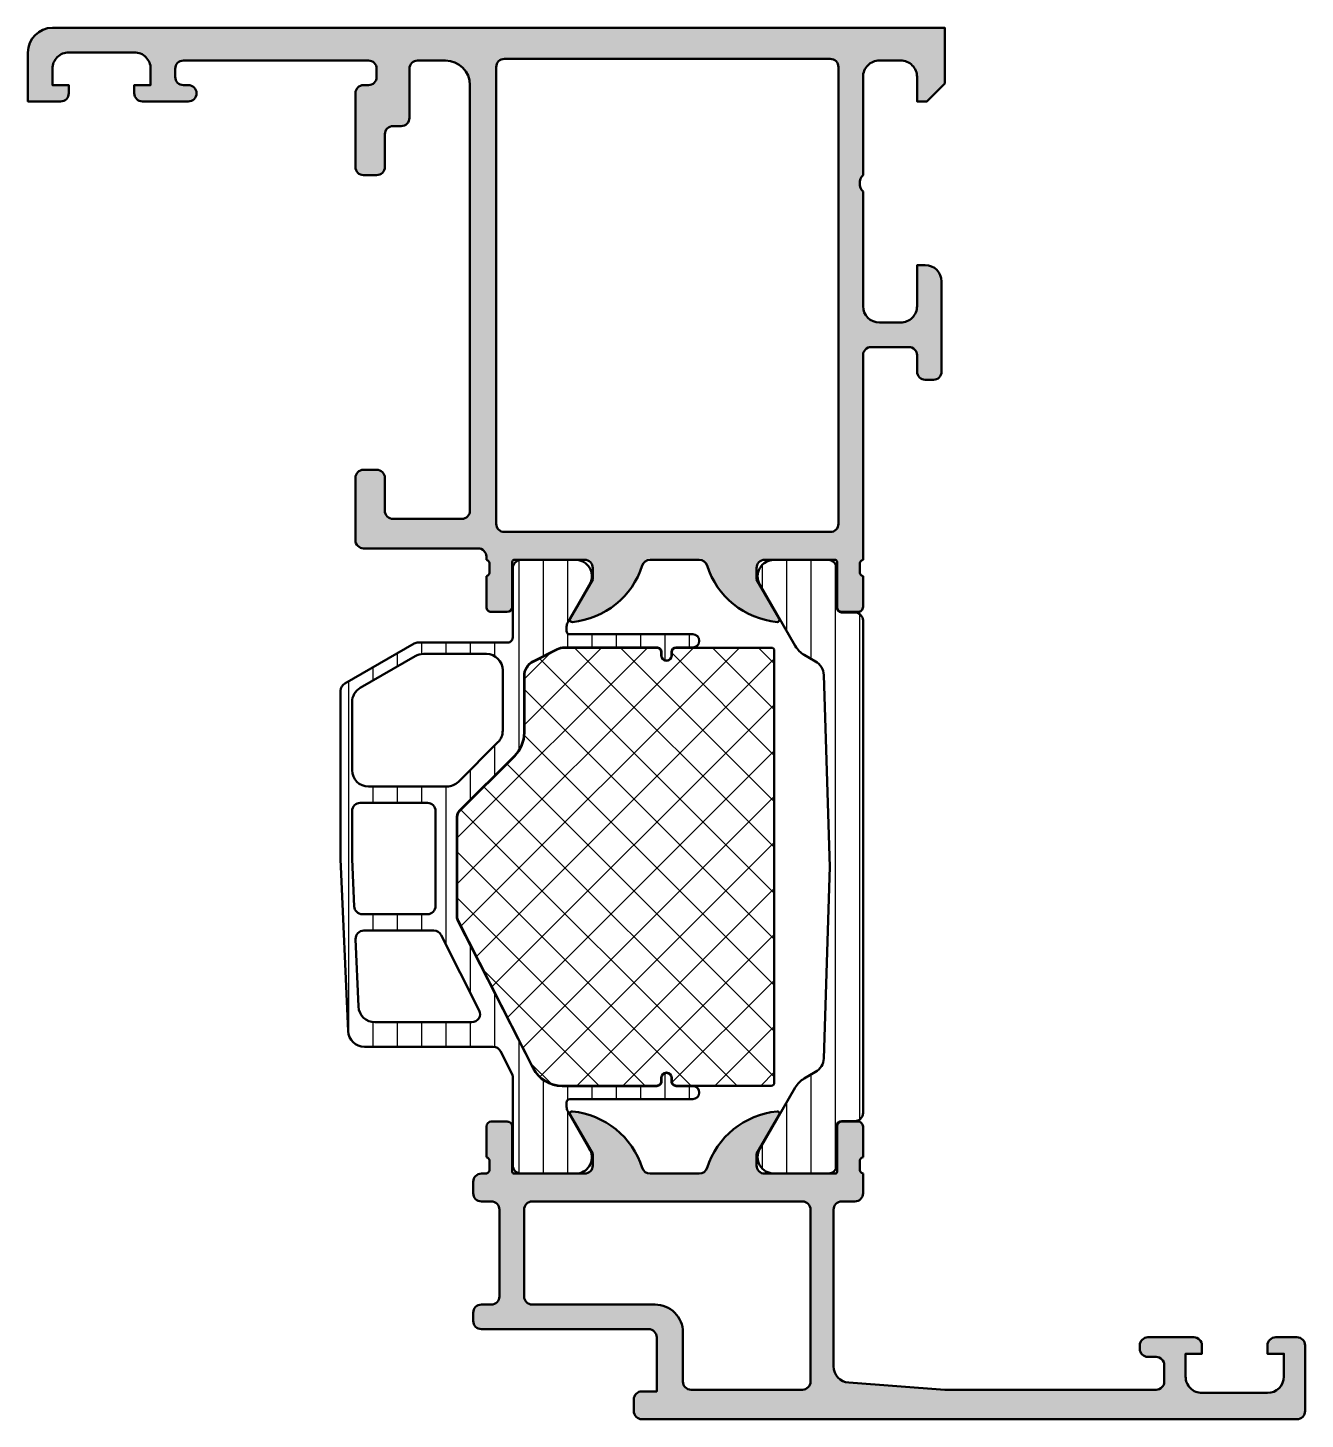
# Model space of a CAD drawing. Extents: x -30 to 48, y 0 to 85.
import ezdxf

# ---------------------------------------------------------------- set-up
doc = ezdxf.new("R2010")
doc.units = 0
for name, color, linetype, lineweight in [('0S-Alu contour', 7, 'Continuous', 50), ('0S-Alu hatch', 252, 'Continuous', 25), ('0S-Plastic contour', 254, 'Continuous', 50), ('0S-Plastic hatch', 253, 'Continuous', 25), ('0S-PT contour', 91, 'Continuous', 50), ('0S-PT hatch', 103, 'Continuous', 25)]:
    doc.layers.add(name, color=color, linetype=linetype, lineweight=lineweight)
pattern_1 = [(90, (0, 0), (-1.4859, 0), [])]

# ---------------------------------------------------------------- blocks, each defined once
blk = doc.blocks.new('347290__FA3F25A3_9487_449F_9C37_33115DC315FF_')
at = {"layer": '0S-Alu hatch'}
h = blk.add_hatch(color=256, dxfattribs=at)
edge = h.paths.add_edge_path()
edge.add_line((26.00010636341088, 81.59992460094053), (26.00010636341088, 84.99992460094052))
edge.add_line((26.00010636341088, 84.99992460094052), (-28.49989363658913, 84.99992460094052))
edge.add_arc((-28.49989363658913, 83.49992460094053), 1.499999999999985, 90, 180)
edge.add_line((-29.99989363658912, 83.49992460094053), (-29.99989363658914, 80.49992460094052))
edge.add_line((-29.99989363658914, 80.49992460094052), (-27.99989363658914, 80.49992460094052))
edge.add_arc((-27.99989363658914, 80.99992460094052), 0.5, 270, 360)
edge.add_line((-27.49989363658914, 80.99992460094052), (-27.49989363658914, 81.49992460094052))
edge.add_line((-27.49989363658914, 81.49992460094052), (-28.49989363658913, 81.49992460094052))
edge.add_line((-28.49989363658913, 81.49992460094052), (-28.49989363658913, 82.49992460094052))
edge.add_ellipse((-27.49989363658914, 82.49992460094052), major_axis=(-1, 0), ratio=1, start_angle=269.9999999999992, end_angle=360, ccw=False)
edge.add_line((-27.49989363658912, 83.49992460094052), (-23.49989363658912, 83.49992460094052))
edge.add_ellipse((-23.49989363658909, 82.49992460094055), major_axis=(-0.9999999999999715, 0), ratio=1, start_angle=180, end_angle=270.0000000000018, ccw=False)
edge.add_line((-22.49989363658912, 82.49992460094055), (-22.49989363658913, 81.49992460094052))
edge.add_line((-22.49989363658913, 81.49992460094052), (-23.49989363658913, 81.49992460094052))
edge.add_line((-23.49989363658913, 81.49992460094052), (-23.49989363658913, 80.99992460094052))
edge.add_arc((-22.99989363658914, 80.99992460094052), 0.5, 180, 270)
edge.add_line((-22.99989363658914, 80.49992460094052), (-20.19989363658915, 80.49992460094052))
edge.add_arc((-20.19989363658914, 80.99992460094052), 0.5, 269.9999999999984, 449.9999999999984)
edge.add_line((-20.19989363658913, 81.49992460094052), (-20.49989363658914, 81.49992460094052))
edge.add_ellipse((-20.49989363658914, 81.99992460094052), major_axis=(-0.5, 0), ratio=1, start_angle=0, end_angle=90.0000000000004, ccw=False)
edge.add_line((-20.99989363658913, 81.99992460094052), (-20.99989363658913, 82.49992460094052))
edge.add_ellipse((-20.49989363658912, 82.49992460094052), major_axis=(-0.5000000000000142, 0), ratio=1, start_angle=269.9999999999984, end_angle=360, ccw=False)
edge.add_line((-20.49989363658911, 82.99992460094053), (-9.199893636589138, 82.99992460094053))
edge.add_ellipse((-9.199893636589131, 82.49992460094055), major_axis=(-0.5, 0), ratio=1, start_angle=180, end_angle=270.0000000000008, ccw=False)
edge.add_line((-8.699893636589138, 82.49992460094055), (-8.699893636589138, 81.99992460094052))
edge.add_ellipse((-9.199893636589135, 81.99992460094052), major_axis=(-0.4999999999999965, 0), ratio=1, start_angle=89.9999999999996, end_angle=180, ccw=False)
edge.add_line((-9.199893636589138, 81.49992460094052), (-9.499893636589121, 81.49992460094052))
edge.add_arc((-9.499893636589121, 80.99992460094052), 0.5, 90, 180)
edge.add_line((-9.999893636589121, 80.99992460094052), (-9.999893636589121, 76.49992460094053))
edge.add_arc((-9.499893636589121, 76.49992460094053), 0.5, 180, 270)
edge.add_line((-9.499893636589121, 75.99992460094053), (-8.699893636589138, 75.99992460094053))
edge.add_arc((-8.699893636589131, 76.49992460094053), 0.5, 269.9999999999992, 360)
edge.add_line((-8.199893636589131, 76.49992460094052), (-8.199893636589138, 78.49992460094052))
edge.add_ellipse((-7.699893636589135, 78.49992460094052), major_axis=(-0.5000000000000027, 0), ratio=1, start_angle=270.00000000000034, end_angle=360, ccw=False)
edge.add_line((-7.699893636589138, 78.99992460094052), (-7.199893636589138, 78.99992460094053))
edge.add_arc((-7.199893636589131, 79.49992460094052), 0.5, 269.9999999999992, 360)
edge.add_line((-6.699893636589131, 79.49992460094052), (-6.699893636589109, 82.49992460094052))
edge.add_ellipse((-6.199893636589107, 82.49992460094052), major_axis=(-0.5000000000000027, 0), ratio=1, start_angle=270.00000000000034, end_angle=360, ccw=False)
edge.add_line((-6.199893636589109, 82.99992460094052), (-4.499893636589135, 82.99992460094053))
edge.add_ellipse((-4.499893636589144, 81.49992460094052), major_axis=(-1.500000000000013, 0), ratio=1, start_angle=180, end_angle=269.99999999999966, ccw=False)
edge.add_line((-2.999893636589135, 81.49992460094052), (-2.999893636589121, 55.49992460094052))
edge.add_ellipse((-3.499893636589115, 55.49992460094051), major_axis=(-0.4999999999999947, 0), ratio=1, start_angle=89.99999999999937, end_angle=180, ccw=False)
edge.add_line((-3.499893636589121, 54.99992460094052), (-7.699893636589138, 54.99992460094052))
edge.add_ellipse((-7.699893636589141, 55.49992460094051), major_axis=(-0.4999999999999929, 0), ratio=1, start_angle=0, end_angle=90.0000000000004, ccw=False)
edge.add_line((-8.199893636589138, 55.49992460094052), (-8.199893636589138, 57.49992460094052))
edge.add_arc((-8.699893636589138, 57.49992460094053), 0.5, 0, 90)
edge.add_line((-8.699893636589138, 57.99992460094053), (-9.49989363658915, 57.99992460094053))
edge.add_arc((-9.49989363658915, 57.49992460094052), 0.5000000000000142, 90, 180)
edge.add_line((-9.999893636589164, 57.49992460094052), (-9.999893636589135, 53.6999246009405))
edge.add_arc((-9.499893636589135, 53.69992460094052), 0.5, 180, 270.0000000000017)
edge.add_line((-9.499893636589121, 53.19992460094052), (-2.499893636589135, 53.19992460094052))
edge.add_ellipse((-2.49989363658913, 52.69992460094052), major_axis=(-0.4999999999999929, 0), ratio=1, start_angle=180, end_angle=270.0000000000005, ccw=False)
edge.add_line((-1.999893636589135, 52.69992460094052), (-1.999893636589135, 52.49962871382439))
edge.add_ellipse((-2.078657906570571, 52.23235304302363), major_axis=(-0.2786397215540155, 0), ratio=1, start_angle=178.8354106259022, end_angle=253.5801235805077, ccw=False)
edge.add_line((-1.80007574205787, 52.22668982458182), (-1.800075742057856, 51.77309582458184))
edge.add_ellipse((-2.078943837701056, 51.76743516510479), major_axis=(-0.2789255417371814, 0), ratio=1, start_angle=106.4245945553564, end_angle=181.162870072885, ccw=False)
edge.add_line((-2.000076742057871, 51.49989182458182), (-2.000076742057871, 49.61988082457335))
edge.add_arc((-1.700076742057845, 49.61988082457335), 0.3000000000000256, 180, 270.0000000000013)
edge.add_line((-1.700076742057838, 49.31988082457332), (-0.7201024230150779, 49.31988082457333))
edge.add_arc((-0.7201024230150779, 49.61988082457333), 0.3000000000000043, 270, 360)
edge.add_line((-0.4201024230150737, 49.61988082457333), (-0.4201024230150808, 52.37987882457333))
edge.add_ellipse((-0.3001024230150835, 52.37987882457332), major_axis=(-0.1199999999999972, 0), ratio=1, start_angle=269.9999999999965, end_angle=360, ccw=False)
edge.add_line((-0.3001024230150762, 52.49987882457332), (3.999923257942135, 52.49987882457332))
edge.add_ellipse((3.999923257942141, 51.99987882457334), major_axis=(-0.4999999999999929, 0), ratio=1, start_angle=180, end_angle=270.0000000000006, ccw=False)
edge.add_line((4.499923257942135, 51.99987882457333), (4.499923257942128, 51.29987882457331))
edge.add_line((4.499923257942128, 51.29987882457331), (3.118427800319764, 48.90705850154578))
edge.add_arc((3.238043042590433, 48.83799860922163), 0.1381197846483035, 150.0000000000017, 275.6225775507981)
edge.add_arc((2.761700016768344, 53.67648768642082), 4.999999999999695, 275.6225775507939, 342.2520008957133)
edge.add_ellipse((7.999935467568805, 51.99991697154572), major_axis=(-0.5000000000002625, 0), ratio=1, start_angle=269.9999999999986, end_angle=342.25200089571257, ccw=False)
edge.add_line((7.999935467568818, 52.49991697154598), (11.00004532825464, 52.49991697154598))
edge.add_ellipse((11.00004532825463, 51.99991697154597), major_axis=(-0.5, 0), ratio=1, start_angle=197.7484163560721, end_angle=269.9999999999986, ccw=False)
edge.add_arc((16.23826856942845, 53.6765258333938), 5.000000000000015, 197.74841635607, 264.3774224492063)
edge.add_arc((15.76192554360634, 48.83803675619428), 0.1381197846483031, 264.3774224492027, 389.9999999999916)
edge.add_line((15.88154078587701, 48.90709664851841), (14.50004532825463, 51.29991697154597))
edge.add_line((14.50004532825463, 51.29991697154597), (14.50004532825463, 51.99991697154599))
edge.add_ellipse((15.00004532825462, 51.999916971546), major_axis=(-0.4999999999999894, 0), ratio=1, start_angle=270.0000000000004, end_angle=360, ccw=False)
edge.add_line((15.00004532825462, 52.49991697154599), (19.30007100921183, 52.49991697154599))
edge.add_ellipse((19.30007100921184, 52.379916971546), major_axis=(-0.1199999999999903, 0), ratio=1, start_angle=180, end_angle=270.0000000000017, ccw=False)
edge.add_line((19.42007100921182, 52.379916971546), (19.42007100921184, 49.61991897154599))
edge.add_arc((19.72007100921185, 49.619918971546), 0.3000000000000114, 180, 270.0000000000013)
edge.add_line((19.72007100921185, 49.31991897154599), (20.70004532825461, 49.31991897154598))
edge.add_arc((20.70004532825461, 49.61991897154599), 0.3000000000000114, 269.9999999999986, 360)
edge.add_line((21.00004532825462, 49.61991897154599), (21.00004532825462, 51.49992997155449))
edge.add_ellipse((21.0789124238978, 51.76747331207742), major_axis=(-0.2789255417371463, 0), ratio=1, start_angle=-1.1628700728879835, end_angle=73.57540544464331, ccw=False)
edge.add_line((20.80004432825464, 51.77313397155449), (20.80004432825463, 52.2267279715545))
edge.add_ellipse((21.07891728678485, 52.23236023897753), major_axis=(-0.2789298288740765, 0), ratio=1, start_angle=-73.58769404636308, end_angle=1.1570189082478919, ccw=False)
edge.add_line((21.00010636341085, 52.49992460094052), (21.00010636341088, 64.9999246009405))
edge.add_ellipse((21.50010636341088, 64.9999246009405), major_axis=(-0.4999999999999965, 0), ratio=1, start_angle=269.9999999999996, end_angle=360, ccw=False)
edge.add_line((21.50010636341088, 65.4999246009405), (23.80010636341086, 65.4999246009405))
edge.add_ellipse((23.80010636341086, 64.9999246009405), major_axis=(-0.5, 0), ratio=1, start_angle=180, end_angle=270.0000000000004, ccw=False)
edge.add_line((24.30010636341086, 64.9999246009405), (24.30010636341086, 63.9999246009405))
edge.add_arc((24.80010636341086, 63.9999246009405), 0.4999999999999929, 180, 270.0000000000008)
edge.add_line((24.80010636341086, 63.49992460094052), (25.30010636341086, 63.49992460094052))
edge.add_arc((25.30010636341086, 63.99992460094051), 0.5, 270, 360)
edge.add_line((25.80010636341086, 63.99992460094051), (25.80010636341086, 69.49992460094052))
edge.add_arc((24.80010636341086, 69.49992460094052), 1, 0, 90)
edge.add_line((24.80010636341086, 70.49992460094052), (24.30010636341086, 70.4999246009405))
edge.add_line((24.30010636341086, 70.4999246009405), (24.30010636341086, 67.99992460094052))
edge.add_ellipse((23.30010636341087, 67.9999246009405), major_axis=(-0.9999999999999928, 0), ratio=1, start_angle=89.9999999999996, end_angle=180, ccw=False)
edge.add_line((23.30010636341086, 66.99992460094052), (22.00010636341085, 66.99992460094052))
edge.add_ellipse((22.00010636341085, 67.99992460094049), major_axis=(-0.9999999999999715, 0), ratio=1, start_angle=0, end_angle=89.99999999999977, ccw=False)
edge.add_line((21.00010636341088, 67.9999246009405), (21.00010636341088, 74.99992460094052))
edge.add_ellipse((21.52510636341088, 75.49992460094052), major_axis=(-0.7250000000000014, 0), ratio=1, start_angle=-43.6028189727034, end_angle=43.60281897270352, ccw=False)
edge.add_line((21.00010636341088, 75.99992460094052), (21.00010636341088, 81.99992460094052))
edge.add_ellipse((22.00010636341087, 81.99992460094053), major_axis=(-0.9999999999999928, 0), ratio=1, start_angle=269.9999999999996, end_angle=360, ccw=False)
edge.add_line((22.00010636341088, 82.99992460094052), (23.30010636341086, 82.99992460094052))
edge.add_ellipse((23.30010636341087, 81.99992460094053), major_axis=(-0.9999999999999857, 0), ratio=1, start_angle=180, end_angle=270.0000000000004, ccw=False)
edge.add_line((24.30010636341086, 81.99992460094052), (24.30010636341086, 80.49992460094052))
edge.add_line((24.30010636341086, 80.49992460094052), (24.90010636341088, 80.49992460094052))
edge.add_line((24.90010636341088, 80.49992460094052), (26.00010636341088, 81.59992460094053))
edge = h.paths.add_edge_path()
edge.add_line((-0.8998936365891267, 83.09992460094053), (19.00010636341088, 83.09992460094053))
edge.add_ellipse((19.00010636341088, 82.59992460094053), major_axis=(-0.5, 0), ratio=1, start_angle=180, end_angle=270, ccw=False)
edge.add_line((19.50010636341088, 82.59992460094053), (19.50010636341085, 54.69992460094052))
edge.add_ellipse((19.00010636341085, 54.69992460094052), major_axis=(-0.5, 0), ratio=1, start_angle=90, end_angle=180, ccw=False)
edge.add_line((19.00010636341085, 54.19992460094052), (-0.8998936365891267, 54.19992460094052))
edge.add_ellipse((-0.8998936365891196, 54.69992460094051), major_axis=(-0.4999999999999929, 0), ratio=1, start_angle=0, end_angle=89.9999999999992, ccw=False)
edge.add_line((-1.399893636589112, 54.69992460094052), (-1.399893636589126, 82.59992460094053))
edge.add_ellipse((-0.8998936365891267, 82.59992460094053), major_axis=(-0.5, 0), ratio=1, start_angle=270, end_angle=360, ccw=False)
at = {"layer": '0S-Alu contour', "color": 7}
for points in [[(26.00010636341088, 81.59992460094053), (26.00010636341088, 84.99992460094052), (-28.49989363658913, 84.99992460094052)], [(-29.99989363658912, 83.49992460094053), (-29.99989363658914, 80.49992460094052), (-27.99989363658914, 80.49992460094052)], [(-27.49989363658912, 83.49992460094052), (-23.49989363658912, 83.49992460094052)], [(-27.49989363658914, 80.99992460094052), (-27.49989363658914, 81.49992460094052), (-28.49989363658913, 81.49992460094052), (-28.49989363658913, 82.49992460094052)], [(-22.49989363658912, 82.49992460094055), (-22.49989363658913, 81.49992460094052), (-23.49989363658913, 81.49992460094052), (-23.49989363658913, 80.99992460094052)], [(-20.99989363658913, 81.99992460094052), (-20.99989363658913, 82.49992460094052)], [(-20.49989363658911, 82.99992460094053), (-9.199893636589138, 82.99992460094053)], [(-8.699893636589138, 82.49992460094055), (-8.699893636589138, 81.99992460094052)], [(-6.699893636589131, 79.49992460094052), (-6.699893636589109, 82.49992460094052)], [(-6.199893636589109, 82.99992460094052), (-4.499893636589135, 82.99992460094053)], [(-1.399893636589112, 54.69992460094052), (-1.399893636589126, 82.59992460094053)], [(-0.8998936365891267, 83.09992460094053), (19.00010636341088, 83.09992460094053)], [(19.50010636341088, 82.59992460094053), (19.50010636341085, 54.69992460094052)], [(22.00010636341088, 82.99992460094052), (23.30010636341086, 82.99992460094052)], [(21.00010636341088, 75.99992460094052), (21.00010636341088, 81.99992460094052)], [(24.30010636341086, 81.99992460094052), (24.30010636341086, 80.49992460094052), (24.90010636341088, 80.49992460094052), (26.00010636341088, 81.59992460094053)], [(-20.19989363658913, 81.49992460094052), (-20.49989363658914, 81.49992460094052)], [(-9.999893636589121, 80.99992460094052), (-9.999893636589121, 76.49992460094053)], [(-9.199893636589138, 81.49992460094052), (-9.499893636589121, 81.49992460094052)], [(-2.999893636589135, 81.49992460094052), (-2.999893636589121, 55.49992460094052)], [(-22.99989363658914, 80.49992460094052), (-20.19989363658915, 80.49992460094052)], [(-8.199893636589131, 76.49992460094052), (-8.199893636589138, 78.49992460094052)], [(-7.699893636589138, 78.99992460094052), (-7.199893636589138, 78.99992460094053)], [(-9.499893636589121, 75.99992460094053), (-8.699893636589138, 75.99992460094053)], [(21.00010636341088, 67.9999246009405), (21.00010636341088, 74.99992460094052)], [(24.80010636341086, 70.49992460094052), (24.30010636341086, 70.4999246009405), (24.30010636341086, 67.99992460094052)], [(25.80010636341086, 63.99992460094051), (25.80010636341086, 69.49992460094052)], [(23.30010636341086, 66.99992460094052), (22.00010636341085, 66.99992460094052)], [(21.50010636341088, 65.4999246009405), (23.80010636341086, 65.4999246009405)], [(21.00010636341085, 52.49992460094052), (21.00010636341088, 64.9999246009405)], [(24.30010636341086, 64.9999246009405), (24.30010636341086, 63.9999246009405)], [(24.80010636341086, 63.49992460094052), (25.30010636341086, 63.49992460094052)], [(-8.699893636589138, 57.99992460094053), (-9.49989363658915, 57.99992460094053)], [(-9.999893636589164, 57.49992460094052), (-9.999893636589135, 53.6999246009405)], [(-8.199893636589138, 55.49992460094052), (-8.199893636589138, 57.49992460094052)], [(-3.499893636589121, 54.99992460094052), (-7.699893636589138, 54.99992460094052)], [(19.00010636341085, 54.19992460094052), (-0.8998936365891269, 54.19992460094052)], [(-9.499893636589121, 53.19992460094052), (-2.499893636589135, 53.19992460094052)], [(-1.999893636589135, 52.69992460094052), (-1.999893636589135, 52.49962871382439)], [(-1.80007574205787, 52.22668982458182), (-1.800075742057856, 51.77309582458184)], [(-0.4201024230150737, 49.61988082457333), (-0.4201024230150808, 52.37987882457333)], [(-0.3001024230150762, 52.49987882457332), (3.999923257942135, 52.49987882457332)], [(4.499923257942135, 51.99987882457333), (4.499923257942128, 51.29987882457331), (3.118427800319764, 48.90705850154578)], [(7.999935467568818, 52.49991697154598), (11.00004532825464, 52.49991697154598)], [(15.88154078587701, 48.90709664851841), (14.50004532825463, 51.29991697154597), (14.50004532825463, 51.99991697154599)], [(15.00004532825462, 52.49991697154599), (19.30007100921183, 52.49991697154599)], [(19.42007100921182, 52.379916971546), (19.42007100921184, 49.61991897154599)], [(20.80004432825464, 51.77313397155449), (20.80004432825463, 52.2267279715545)], [(-2.000076742057871, 51.49989182458182), (-2.000076742057871, 49.61988082457335)], [(21.00004532825462, 49.61991897154599), (21.00004532825462, 51.49992997155449)], [(-1.700076742057838, 49.31988082457332), (-0.7201024230150779, 49.31988082457333)], [(19.72007100921185, 49.31991897154599), (20.70004532825461, 49.31991897154598)]]:
    blk.add_lwpolyline(points, dxfattribs=at)
for centre, radius, start, end in [((-28.49989363658913, 83.49992460094053), 1.499999999999985, 90, 180), ((-27.99989363658914, 80.99992460094052), 0.5, 270, 0), ((-22.99989363658914, 80.99992460094052), 0.5, 180, 270), ((-20.19989363658914, 80.99992460094052), 0.5, 269.9999999999984, 89.99999999999837), ((-9.499893636589121, 80.99992460094052), 0.5, 90, 180), ((-7.199893636589131, 79.49992460094052), 0.5, 269.9999999999992, 0), ((-9.499893636589121, 76.49992460094053), 0.5, 180, 270), ((-8.699893636589131, 76.49992460094053), 0.5, 269.9999999999992, 0), ((24.80010636341086, 69.49992460094052), 1, 0, 90), ((24.80010636341086, 63.9999246009405), 0.4999999999999929, 180, 270.0000000000008), ((25.30010636341086, 63.99992460094051), 0.5, 270, 0), ((-9.49989363658915, 57.49992460094052), 0.5000000000000142, 90, 180), ((-8.699893636589138, 57.49992460094053), 0.5, 0, 90), ((-9.499893636589135, 53.69992460094052), 0.5, 180, 270.0000000000017), ((2.761700016768344, 53.67648768642082), 4.999999999999695, 275.6225775507939, 342.2520008957133), ((16.23826856942845, 53.6765258333938), 5.000000000000015, 197.74841635607, 264.3774224492063), ((-1.700076742057845, 49.61988082457335), 0.3000000000000256, 180, 270.0000000000013), ((-0.7201024230150779, 49.61988082457333), 0.3000000000000043, 270, 0), ((19.72007100921185, 49.619918971546), 0.3000000000000114, 180, 270.0000000000013), ((20.70004532825461, 49.61991897154599), 0.3000000000000114, 269.9999999999986, 0), ((3.238043042590433, 48.83799860922163), 0.1381197846483035, 150.0000000000017, 275.6225775507981), ((15.76192554360634, 48.83803675619428), 0.1381197846483031, 264.3774224492027, 29.99999999999166)]:
    blk.add_arc(centre, radius, start, end, dxfattribs=at)
at = {"layer": '0S-Alu contour', "color": 7, "extrusion": (0, 0, -1)}
for centre, radius, start, end in [((27.49989363658914, 82.49992460094052), 1, 0, 90.00000000000081), ((23.49989363658909, 82.49992460094055), 0.9999999999999715, 89.99999999999817, 180), ((20.49989363658912, 82.49992460094052), 0.5000000000000142, 0, 90.0000000000016), ((9.199893636589131, 82.49992460094055), 0.5, 89.9999999999992, 180), ((6.199893636589107, 82.49992460094052), 0.5000000000000027, 0, 89.99999999999969), ((4.499893636589144, 81.49992460094052), 1.500000000000014, 90.00000000000033, 180), ((0.8998936365891267, 82.59992460094053), 0.5, 0, 90), ((-19.00010636341088, 82.59992460094053), 0.5, 90, 180), ((-22.00010636341087, 81.99992460094053), 0.9999999999999928, 0, 90.0000000000004), ((-23.30010636341087, 81.99992460094053), 0.9999999999999857, 89.99999999999959, 180), ((20.49989363658914, 81.99992460094052), 0.5, 269.9999999999996, 0), ((9.199893636589135, 81.99992460094052), 0.4999999999999965, 180, 270.0000000000004), ((7.699893636589135, 78.49992460094052), 0.5000000000000027, 0, 89.99999999999969), ((-21.52510636341088, 75.49992460094052), 0.7250000000000015, 316.3971810272965, 43.6028189727035), ((-22.00010636341085, 67.99992460094049), 0.9999999999999715, 270.0000000000002, 0), ((-23.30010636341087, 67.9999246009405), 0.9999999999999928, 180, 270.0000000000004), ((-21.50010636341088, 64.9999246009405), 0.4999999999999965, 0, 90.0000000000004), ((-23.80010636341086, 64.9999246009405), 0.5, 89.99999999999959, 180), ((7.699893636589141, 55.49992460094051), 0.4999999999999929, 269.9999999999996, 0), ((3.499893636589115, 55.49992460094051), 0.4999999999999947, 180, 270.0000000000006), ((0.8998936365891196, 54.69992460094051), 0.4999999999999929, 270.0000000000008, 0), ((-19.00010636341085, 54.69992460094052), 0.5, 180, 270), ((2.49989363658913, 52.69992460094052), 0.4999999999999929, 89.99999999999947, 180), ((2.078657906570571, 52.23235304302363), 0.2786397215540155, 106.4198764194923, 181.1645893740978), ((0.3001024230150835, 52.37987882457332), 0.1199999999999972, 0, 90.00000000000351), ((-3.999923257942141, 51.99987882457334), 0.4999999999999929, 89.99999999999939, 180), ((-7.999935467568805, 51.99991697154572), 0.5000000000002625, 17.74799910428745, 90.00000000000142), ((-11.00004532825463, 51.99991697154597), 0.5, 90.00000000000142, 162.2515836439279), ((-15.00004532825462, 51.999916971546), 0.4999999999999894, 0, 89.99999999999959), ((-19.30007100921184, 52.379916971546), 0.1199999999999903, 89.99999999999831, 180), ((-21.07891728678485, 52.23236023897753), 0.2789298288740765, 358.8429810917521, 73.58769404636304), ((2.078943837701056, 51.76743516510479), 0.2789255417371815, 178.837129927115, 253.5754054446436), ((-21.0789124238978, 51.76747331207742), 0.2789255417371463, 286.4245945553567, 1.162870072888105)]:
    blk.add_arc(centre, radius, start, end, dxfattribs=at)
blk = doc.blocks.new('345330__1D0780C6_0C46_40D2_A9C8_0771E7B0DC62_')
at = {"layer": '0S-Alu hatch'}
h = blk.add_hatch(color=256, dxfattribs=at)
edge = h.paths.add_edge_path()
edge.add_arc((47.50000000226878, 4.499954324626701), 0.5, 0, 90)
edge.add_line((47.50000000226878, 4.999954324626701), (46.20000000226877, 4.999954324626699))
edge.add_arc((46.20000000226878, 4.499954324626703), 0.4999999999999965, 90.00000000000081, 180)
edge.add_line((45.70000000226878, 4.499954324626703), (45.70000000226878, 3.999954324626699))
edge.add_line((45.70000000226878, 3.999954324626699), (46.70000000226878, 3.999954324626699))
edge.add_line((46.70000000226878, 3.999954324626699), (46.70000000226878, 2.599954324626708))
edge.add_ellipse((45.70000000226879, 2.599954324626704), major_axis=(-0.9999999999999928, 0), ratio=1, start_angle=90, end_angle=180, ccw=False)
edge.add_line((45.70000000226879, 1.599954324626708), (41.70000000226878, 1.599954324626708))
edge.add_ellipse((41.70000000226877, 2.5999543246267), major_axis=(-0.999999999999992, 0), ratio=1, start_angle=0, end_angle=90.0000000000004, ccw=False)
edge.add_line((40.70000000226878, 2.599954324626699), (40.70000000226878, 3.999954324626699))
edge.add_line((40.70000000226878, 3.999954324626699), (41.70000000226878, 3.999954324626699))
edge.add_line((41.70000000226878, 3.999954324626699), (41.70000000226878, 4.499954324626699))
edge.add_arc((41.20000000226879, 4.499954324626692), 0.4999999999999929, 0, 90.00000000000081)
edge.add_line((41.20000000226878, 4.999954324626685), (38.40000000226878, 4.999954324626713))
edge.add_arc((38.4000000022688, 4.499954324626699), 0.5000000000000142, 90.0000000000016, 180)
edge.add_line((37.90000000226878, 4.499954324626699), (37.90000000226878, 4.299954324626696))
edge.add_arc((38.40000000226878, 4.299954324626696), 0.5, 180, 270)
edge.add_line((38.40000000226878, 3.799954324626696), (38.90000000226878, 3.799954324626696))
edge.add_ellipse((38.90000000226879, 3.299954324626702), major_axis=(-0.4999999999999947, 0), ratio=1, start_angle=180, end_angle=270.0000000000008, ccw=False)
edge.add_line((39.40000000226878, 3.299954324626696), (39.40000000226878, 2.299954324626696))
edge.add_ellipse((38.90000000226878, 2.299954324626717), major_axis=(-0.5000000000000071, 0), ratio=1, start_angle=90, end_angle=180, ccw=False)
edge.add_line((38.90000000226878, 1.79995432462671), (26.00000000226871, 1.799954324626725))
edge.add_line((26.00000000226871, 1.799954324626725), (20.12666855923272, 2.231816930732279))
edge.add_ellipse((20.20000000226877, 3.229124556022594), major_axis=(-0.9999999999999788, 0), ratio=1, start_angle=0, end_angle=85.7946429982913, ccw=False)
edge.add_line((19.20000000226879, 3.229124556022593), (19.20000000226877, 12.79995432462669))
edge.add_ellipse((19.7000000022688, 12.79995432462668), major_axis=(-0.5000000000000285, 0), ratio=1, start_angle=269.9999999999984, end_angle=360, ccw=False)
edge.add_line((19.70000000226881, 13.29995432462671), (20.5000000022688, 13.29995432462671))
edge.add_arc((20.50000000226879, 13.79995432462671), 0.4999999999999965, 270.0000000000012, 360)
edge.add_line((21.00000000226879, 13.79995432462671), (21.00000000226879, 14.99999999690097))
edge.add_ellipse((21.07883644970615, 15.26752059192881), major_axis=(-0.2788950594911843, 0), ratio=1, start_angle=-1.1645893740972042, end_angle=73.58012358050638, ccw=False)
edge.add_line((20.799999, 15.27318899999148), (20.799999, 15.72678299999149))
edge.add_ellipse((21.07886709564317, 15.73244365946855), major_axis=(-0.2789255417371436, 0), ratio=1, start_angle=-73.57540544464308, end_angle=1.1628700728883814, ccw=False)
edge.add_line((20.99999999999999, 15.99998699999149), (21, 17.87999799999999))
edge.add_arc((20.7, 17.879998), 0.3000000000000007, 0, 90)
edge.add_line((20.7, 18.179998), (19.72002568095722, 18.179998))
edge.add_arc((19.72002568095722, 17.87999799999999), 0.3000000000000114, 90.00000000000067, 180)
edge.add_line((19.42002568095721, 17.87999799999999), (19.42002568095722, 15.12))
edge.add_ellipse((19.30002568095722, 15.11999999999999), major_axis=(-0.120000000000001, 0), ratio=1, start_angle=90, end_angle=180, ccw=False)
edge.add_line((19.30002568095721, 14.99999999999999), (15.00000000000001, 15))
edge.add_ellipse((15, 15.5), major_axis=(-0.5000000000000018, 0), ratio=1, start_angle=0, end_angle=90.00000000000063, ccw=False)
edge.add_line((14.5, 15.5), (14.49999999999999, 16.19999999999999))
edge.add_line((14.49999999999999, 16.19999999999999), (15.88149545762236, 18.59282032302756))
edge.add_arc((15.7618802153517, 18.66188021535171), 0.1381197846482991, 329.999999999999, 455.6225775507923)
edge.add_arc((16.23822324117372, 13.82339113815215), 5.000000000000035, 95.62257755079254, 162.2515836439288)
edge.add_ellipse((10.99999999999992, 15.49999999999996), major_axis=(-0.4999999999999589, 0), ratio=1, start_angle=90.00000000000978, end_angle=162.2515836439403, ccw=False)
edge.add_line((11, 15), (8.000000000000007, 14.99999999999999))
edge.add_ellipse((8.000000000000021, 15.50000000000005), major_axis=(-0.5000000000000658, 0), ratio=1, start_angle=17.748416356069697, end_angle=89.9999999999983, ccw=False)
edge.add_arc((2.761776758826194, 13.82339113815223), 4.99999999999996, 17.74841635607022, 84.37742244920626)
edge.add_arc((3.238119784648304, 18.6618802153517), 0.1381197846483025, 84.37742244920538, 209.999999999995)
edge.add_line((3.118504542377632, 18.59282032302755), (4.499999999999992, 16.19999999999999))
edge.add_line((4.499999999999992, 16.19999999999999), (4.499999999999992, 15.50000000000002))
edge.add_ellipse((3.999999999999976, 15.50000000000001), major_axis=(-0.500000000000016, 0), ratio=1, start_angle=90.00000000000182, end_angle=180, ccw=False)
edge.add_line((3.999999999999992, 15), (-0.3000103641063774, 15))
edge.add_ellipse((-0.3000103641063769, 15.12), major_axis=(-0.1200000000000045, 0), ratio=1, start_angle=0, end_angle=89.99999999999977, ccw=False)
edge.add_line((-0.420010364106382, 15.12), (-0.4200103641063464, 17.88003574261858))
edge.add_arc((-0.720010364106372, 17.88003574261856), 0.3000000000000256, 0, 90.00000000000541)
edge.add_line((-0.7200103641064004, 18.18003574261858), (-1.699984683149146, 18.18003574261859))
edge.add_arc((-1.699984683149125, 17.88003574261857), 0.3000000000000185, 90.00000000000406, 180)
edge.add_line((-1.999984683149143, 17.88003574261857), (-1.999984683149165, 16.00002474261007))
edge.add_ellipse((-2.078851778792339, 15.73248140208711), major_axis=(-0.2789255417371697, 0), ratio=1, start_angle=178.8371299271148, end_angle=253.57540544464518, ccw=False)
edge.add_line((-1.79998368314915, 15.72682074261006), (-1.79998368314915, 15.2732267426101))
edge.add_ellipse((-2.078883394668602, 15.26752665095756), major_axis=(-0.2789579540548727, 0), ratio=1, start_angle=106.4261227247847, end_angle=181.1708356793903, ccw=False)
edge.add_line((-1.999999997731237, 14.99995432462671), (-2.299999997731219, 14.99995432462671))
edge.add_arc((-2.299999997731212, 14.4999543246267), 0.5000000000000071, 90.00000000000081, 180)
edge.add_line((-2.799999997731219, 14.4999543246267), (-2.799999997731205, 13.79995432462669))
edge.add_arc((-2.299999997731227, 13.79995432462669), 0.4999999999999787, 180, 269.9999999999992)
edge.add_line((-2.299999997731234, 13.29995432462671), (-1.699999997731225, 13.29995432462671))
edge.add_ellipse((-1.699999997731224, 12.79995432462672), major_axis=(-0.4999999999999841, 0), ratio=1, start_angle=180, end_angle=270.0000000000001, ccw=False)
edge.add_line((-1.199999997731239, 12.79995432462672), (-1.199999997731211, 7.499954324626713))
edge.add_ellipse((-1.699999997731239, 7.499954324626727), major_axis=(-0.5000000000000283, 0), ratio=1, start_angle=89.9999999999967, end_angle=180, ccw=False)
edge.add_line((-1.699999997731268, 6.999954324626699), (-2.299999997731234, 6.999954324626699))
edge.add_arc((-2.299999997731248, 6.499954324626713), 0.4999999999999858, 89.99999999999837, 180)
edge.add_line((-2.799999997731234, 6.499954324626713), (-2.799999997731219, 5.999954324626699))
edge.add_arc((-2.299999997731219, 5.999954324626699), 0.5, 180, 270)
edge.add_line((-2.299999997731219, 5.499954324626699), (7.900000002268782, 5.499954324626699))
edge.add_ellipse((7.900000002268781, 4.999954324626698), major_axis=(-0.5000000000000009, 0), ratio=1, start_angle=180, end_angle=269.9999999999999, ccw=False)
edge.add_line((8.400000002268783, 4.999954324626699), (8.400000002268769, 1.699954324626716))
edge.add_line((8.400000002268769, 1.699954324626716), (7.500000002268762, 1.699954324626688))
edge.add_arc((7.500000002268762, 1.199954324626702), 0.4999999999999858, 90, 180)
edge.add_line((7.000000002268777, 1.199954324626702), (7.000000002268777, 0.4999543246266996))
edge.add_arc((7.500000002268784, 0.4999543246267067), 0.5000000000000071, 180, 269.9999999999992)
edge.add_line((7.500000002268777, -4.56753733005e-05), (47.50000000226878, -4.56753733005e-05))
edge.add_arc((47.50000000226878, 0.4999543246267013), 0.5000000000000018, 270, 360)
edge.add_line((48.00000000226877, 0.4999543246267013), (48.00000000226878, 4.499954324626701))
edge = h.paths.add_edge_path()
edge.add_line((0.8000000022687601, 13.29995432462671), (17.30000000226878, 13.29995432462669))
edge.add_ellipse((17.30000000226878, 12.79995432462669), major_axis=(-0.5, 0), ratio=1, start_angle=180, end_angle=270, ccw=False)
edge.add_line((17.80000000226878, 12.79995432462669), (17.80000000226878, 2.299954324626696))
edge.add_ellipse((17.30000000226878, 2.299954324626696), major_axis=(-0.5, 0), ratio=1, start_angle=90, end_angle=180, ccw=False)
edge.add_line((17.30000000226878, 1.799954324626696), (10.50000000226879, 1.799954324626696))
edge.add_ellipse((10.50000000226879, 2.29995432462671), major_axis=(-0.5000000000000142, 0), ratio=1, start_angle=0, end_angle=90, ccw=False)
edge.add_line((10.00000000226878, 2.29995432462671), (10.00000000226879, 5.299954324626702))
edge.add_arc((8.300000002268796, 5.299954324626702), 1.699999999999995, 0, 90.00000000000024)
edge.add_line((8.300000002268789, 6.999954324626699), (0.8000000022687743, 6.999954324626713))
edge.add_ellipse((0.8000000022687743, 7.499954324626713), major_axis=(-0.5, 0), ratio=1, start_angle=0, end_angle=90, ccw=False)
edge.add_line((0.3000000022687743, 7.499954324626713), (0.3000000022687601, 12.7999543246267))
edge.add_ellipse((0.8000000022687672, 12.7999543246267), major_axis=(-0.5000000000000071, 0), ratio=1, start_angle=270.0000000000008, end_angle=360, ccw=False)
at = {"layer": '0S-Alu contour', "color": 7}
for points in [[(-1.999984683149143, 17.88003574261857), (-1.999984683149165, 16.00002474261007)], [(-0.7200103641064004, 18.18003574261858), (-1.699984683149146, 18.18003574261859)], [(-0.420010364106382, 15.12), (-0.4200103641063464, 17.88003574261858)], [(3.118504542377632, 18.59282032302755), (4.499999999999992, 16.19999999999999), (4.499999999999992, 15.50000000000002)], [(14.5, 15.5), (14.49999999999999, 16.19999999999999), (15.88149545762236, 18.59282032302756)], [(19.42002568095721, 17.87999799999999), (19.42002568095722, 15.12)], [(20.7, 18.179998), (19.72002568095722, 18.179998)], [(20.99999999999999, 15.99998699999149), (21, 17.87999799999999)], [(-1.79998368314915, 15.72682074261006), (-1.79998368314915, 15.2732267426101)], [(20.799999, 15.27318899999148), (20.799999, 15.72678299999149)], [(-2.799999997731219, 14.4999543246267), (-2.799999997731205, 13.79995432462669)], [(-1.999999997731237, 14.99995432462671), (-2.299999997731219, 14.99995432462671)], [(3.999999999999992, 15), (-0.3000103641063774, 15)], [(11, 15), (8.000000000000007, 14.99999999999999)], [(19.30002568095721, 14.99999999999999), (15.00000000000001, 15)], [(21.00000000226879, 13.79995432462671), (21.00000000226879, 14.99999999690097)], [(-2.299999997731234, 13.29995432462671), (-1.699999997731225, 13.29995432462671)], [(-1.199999997731239, 12.79995432462672), (-1.199999997731211, 7.499954324626713)], [(0.3000000022687743, 7.499954324626713), (0.3000000022687601, 12.7999543246267)], [(0.8000000022687601, 13.29995432462671), (17.30000000226878, 13.29995432462669)], [(17.80000000226878, 12.79995432462669), (17.80000000226878, 2.299954324626696)], [(19.20000000226879, 3.229124556022593), (19.20000000226877, 12.79995432462669)], [(19.70000000226881, 13.29995432462671), (20.5000000022688, 13.29995432462671)], [(-1.699999997731268, 6.999954324626699), (-2.299999997731234, 6.999954324626699)], [(8.300000002268789, 6.999954324626699), (0.8000000022687741, 6.999954324626713)], [(-2.799999997731234, 6.499954324626713), (-2.799999997731219, 5.999954324626699)], [(-2.299999997731219, 5.499954324626699), (7.900000002268782, 5.499954324626699)], [(10.00000000226878, 2.29995432462671), (10.00000000226879, 5.299954324626702)], [(8.400000002268783, 4.999954324626699), (8.400000002268769, 1.699954324626716), (7.500000002268762, 1.699954324626688)], [(37.90000000226878, 4.499954324626699), (37.90000000226878, 4.299954324626696)], [(41.20000000226878, 4.999954324626685), (38.40000000226878, 4.999954324626713)], [(40.70000000226878, 2.599954324626699), (40.70000000226878, 3.999954324626699), (41.70000000226878, 3.999954324626699), (41.70000000226878, 4.499954324626699)], [(45.70000000226878, 4.499954324626703), (45.70000000226878, 3.999954324626699), (46.70000000226878, 3.999954324626699), (46.70000000226878, 2.599954324626708)], [(47.50000000226878, 4.999954324626701), (46.20000000226877, 4.999954324626699)], [(48.00000000226877, 0.4999543246267013), (48.00000000226878, 4.499954324626701)], [(38.40000000226878, 3.799954324626696), (38.90000000226878, 3.799954324626696)], [(39.40000000226878, 3.299954324626696), (39.40000000226878, 2.299954324626696)], [(17.30000000226878, 1.799954324626696), (10.50000000226879, 1.799954324626696)], [(38.90000000226878, 1.79995432462671), (26.00000000226871, 1.799954324626725), (20.12666855923272, 2.231816930732279)], [(7.000000002268777, 1.199954324626702), (7.000000002268777, 0.4999543246266996)], [(45.70000000226879, 1.599954324626708), (41.70000000226878, 1.599954324626708)], [(7.500000002268777, -4.56753733005e-05), (47.50000000226878, -4.56753733005e-05)]]:
    blk.add_lwpolyline(points, dxfattribs=at)
for centre, radius, start, end in [((3.238119784648304, 18.6618802153517), 0.1381197846483025, 84.37742244920538, 209.999999999995), ((2.761776758826194, 13.82339113815223), 4.99999999999996, 17.74841635607022, 84.37742244920626), ((16.23822324117372, 13.82339113815215), 5.000000000000035, 95.62257755079254, 162.2515836439288), ((15.7618802153517, 18.66188021535171), 0.1381197846482991, 329.999999999999, 95.62257755079234), ((-1.699984683149125, 17.88003574261857), 0.3000000000000185, 90.00000000000406, 180), ((-0.720010364106372, 17.88003574261856), 0.3000000000000256, 0, 90.00000000000541), ((19.72002568095722, 17.87999799999999), 0.3000000000000114, 90.00000000000067, 180), ((20.7, 17.879998), 0.3000000000000007, 0, 90), ((-2.299999997731212, 14.4999543246267), 0.5000000000000071, 90.00000000000081, 180), ((-2.299999997731227, 13.79995432462669), 0.4999999999999787, 180, 269.9999999999992), ((20.50000000226879, 13.79995432462671), 0.4999999999999965, 270.0000000000012, 0), ((-2.299999997731248, 6.499954324626713), 0.4999999999999858, 89.99999999999837, 180), ((8.300000002268796, 5.299954324626702), 1.699999999999995, 0, 90.00000000000024), ((-2.299999997731219, 5.999954324626699), 0.5, 180, 270), ((38.4000000022688, 4.499954324626699), 0.5000000000000142, 90.0000000000016, 180), ((38.40000000226878, 4.299954324626696), 0.5, 180, 270), ((41.20000000226879, 4.499954324626692), 0.4999999999999929, 0, 90.00000000000081), ((46.20000000226878, 4.499954324626703), 0.4999999999999965, 90.00000000000081, 180), ((47.50000000226878, 4.499954324626701), 0.5, 0, 90), ((7.500000002268762, 1.199954324626702), 0.4999999999999858, 90, 180), ((7.500000002268784, 0.4999543246267067), 0.5000000000000071, 180, 269.9999999999992), ((47.50000000226878, 0.4999543246267013), 0.5000000000000018, 270, 0)]:
    blk.add_arc(centre, radius, start, end, dxfattribs=at)
at = {"layer": '0S-Alu contour', "color": 7, "extrusion": (0, 0, -1)}
for centre, radius, start, end in [((2.078851778792339, 15.73248140208711), 0.2789255417371697, 106.4245945553548, 181.1628700728853), ((-3.999999999999976, 15.50000000000001), 0.500000000000016, 180, 269.9999999999982), ((-8.000000000000021, 15.50000000000005), 0.5000000000000658, 270.0000000000017, 342.2515836439303), ((-10.99999999999992, 15.49999999999996), 0.4999999999999589, 197.7484163560598, 269.9999999999902), ((-15, 15.5), 0.5000000000000018, 269.9999999999994, 0), ((-21.07886709564317, 15.73244365946855), 0.2789255417371436, 358.8371299271116, 73.57540544464322), ((2.078883394668602, 15.26752665095756), 0.2789579540548727, 178.8291643206097, 253.5738772752153), ((0.3000103641063769, 15.12), 0.1200000000000045, 270.0000000000002, 0), ((-19.30002568095722, 15.11999999999999), 0.120000000000001, 180, 270), ((-21.07883644970615, 15.26752059192881), 0.2788950594911843, 286.4198764194936, 1.164589374097237), ((1.699999997731224, 12.79995432462672), 0.4999999999999841, 89.99999999999991, 180), ((-0.8000000022687672, 12.7999543246267), 0.5000000000000071, 0, 89.9999999999992), ((-17.30000000226878, 12.79995432462669), 0.5, 90, 180), ((-19.7000000022688, 12.79995432462668), 0.5000000000000285, 0, 90.0000000000016), ((1.699999997731239, 7.499954324626727), 0.5000000000000283, 180, 270.0000000000033), ((-0.8000000022687743, 7.499954324626713), 0.5, 270, 0), ((-7.900000002268781, 4.999954324626698), 0.5000000000000009, 90.0000000000001, 180), ((-38.90000000226879, 3.299954324626702), 0.4999999999999947, 89.9999999999992, 180), ((-20.20000000226877, 3.229124556022594), 0.9999999999999788, 274.2053570017087, 0), ((-41.70000000226877, 2.5999543246267), 0.999999999999992, 269.9999999999996, 0), ((-45.70000000226879, 2.599954324626704), 0.9999999999999928, 180, 270), ((-10.50000000226879, 2.29995432462671), 0.5000000000000142, 270, 0), ((-17.30000000226878, 2.299954324626696), 0.5, 180, 270), ((-38.90000000226878, 2.299954324626717), 0.5000000000000071, 180, 270)]:
    blk.add_arc(centre, radius, start, end, dxfattribs=at)
blk = doc.blocks.new('244381__5EE8379A_C4AD_4E0F_ACCF_C3239D349558___23915B72_BBE1_4A26_9082_7138BCC84929_')
at = {"layer": '0S-Plastic hatch'}
h = blk.add_hatch(dxfattribs=at)
h.set_pattern_fill('ANSI31', color=256, scale=0.4680000000000001, angle=45, style=0)
h.set_pattern_definition(pattern_1)
edge = h.paths.add_edge_path()
edge.add_line((-6.415970436409935, 47.38300507249983), (-10.64994503262531, 44.93851869963279))
edge.add_arc((-10.39994503262544, 44.50550599774039), 0.5000000000001003, 119.9999999999764, 180)
edge.add_line((-10.89994503262554, 44.50550599774039), (-10.89994503262554, 34.20187514482569))
edge.add_line((-10.89994503262554, 34.20187514482569), (-10.44170151195217, 23.70637298324209))
edge.add_arc((-9.44265329037048, 23.74999237060745), 0.9999999999998387, 182.5000000000017, 270.0000000000061)
edge.add_line((-9.442653290370373, 22.74999237060761), (-1.582449368332817, 22.7499923706076))
edge.add_ellipse((-1.582449368332783, 22.24999237060778), major_axis=(-0.4999999999998224, 0), ratio=1, start_angle=207.0072193886976, end_angle=270.0000000000038, ccw=False)
edge.add_line((-1.136974711654005, 22.47704375302318), (-0.4219590108660185, 21.07418343814557))
edge.add_ellipse((-0.6892438048734534, 20.93795260869634), major_axis=(-0.3000000000000345, 0), ratio=1, start_angle=179.9920113084649, end_angle=207.0072193886802, ccw=False)
edge.add_line((-0.3892438077894837, 20.93791078000541), (-0.3900006170637056, 15.50999098766913))
edge.add_arc((0.1099953603749029, 15.50998834804405), 0.4999959774455762, 179.9996975182267, 270.0003024811867)
edge.add_line((0.109997999999983, 15.00999237060544), (3.586539498099455, 15.00999237060544))
edge.add_arc((3.4442288491081, 15.99981044532829), 0.9999960709244724, 278.1816080518999, 392.7270160998404)
edge.add_line((4.285481498099445, 16.54044537060544), (2.966964645140805, 18.82418386359545))
edge.add_ellipse((3.399977361871197, 19.07418383789501), major_axis=(-0.5000000000000147, 0), ratio=1, start_angle=0.001175055589214935, end_angle=29.999996599344172, ccw=False)
edge.add_line((2.899977361976333, 19.07417358360055), (2.900054967374472, 19.34999237018064))
edge.add_ellipse((3.100054967587924, 19.34999237039416), major_axis=(-0.2000000002134512, 0), ratio=1, start_angle=270.0000000612014, end_angle=360, ccw=False)
edge.add_line((3.10005496737429, 19.54999237060761), (10.60005496737446, 19.54999237060762))
edge.add_arc((10.60005496737449, 19.94999237060762), 0.3999999999999986, 269.9999999999959, 449.9999999999959)
edge.add_line((10.60005496737452, 20.34999237060763), (9.600054967374575, 20.34999237060761))
edge.add_ellipse((9.60005496737446, 20.64999237060756), major_axis=(-0.2999999999999474, 0), ratio=1, start_angle=0, end_angle=90.00000000002211, ccw=False)
edge.add_line((9.300054967374514, 20.64999237060756), (9.300054967374564, 20.84999237060762))
edge.add_arc((9.000054967374524, 20.84999237060761), 0.3000000000000398, 0, 180)
edge.add_line((8.700054967374484, 20.84999237060761), (8.700054967374484, 20.64999237060761))
edge.add_ellipse((8.400054967374578, 20.64999237060756), major_axis=(-0.2999999999999065, 0), ratio=1, start_angle=89.99999999999358, end_angle=180, ccw=False)
edge.add_line((8.400054967374542, 20.34999237060765), (2.629705717146549, 20.34999237060761))
edge.add_ellipse((2.629705717146596, 22.34999237060767), major_axis=(-2.000000000000056, 0), ratio=1, start_angle=27.00721938869009, end_angle=89.99999999999869, ccw=False)
edge.add_line((0.8478070904306774, 21.44178684094594), (-3.745419689304384, 30.45369463460628))
edge.add_ellipse((-3.299945032626266, 30.68074601702172), major_axis=(-0.4999999999992487, 0), ratio=1, start_angle=0, end_angle=27.007219388735678, ccw=False)
edge.add_line((-3.799945032625515, 30.68074601702172), (-3.799945032625515, 36.80440795833596))
edge.add_ellipse((-3.299945032625551, 36.80440795833597), major_axis=(-0.4999999999999641, 0), ratio=1, start_angle=314.99999999999653, end_angle=360, ccw=False)
edge.add_line((-3.653498423218778, 37.15796134892924), (-0.2857314702525073, 40.5257283018953))
edge.add_arc((-1.699945032625549, 41.93994186426844), 2.000000000000001, 314.9999999999979, 360)
edge.add_line((0.3000549673744511, 41.93994186426844), (0.3000549673745638, 45.40247150920078))
edge.add_ellipse((1.300054967374515, 45.40247150920074), major_axis=(-0.9999999999999516, 0), ratio=1, start_angle=296.98646930829665, end_angle=360, ccw=False)
edge.add_line((0.846274896045294, 46.29358522072377), (2.314224088476699, 47.04110608213073))
edge.add_ellipse((2.768004159805584, 46.1499923706086), major_axis=(-0.9999999999989979, 0), ratio=1, start_angle=270.00000000000813, end_angle=296.98646930830273, ccw=False)
edge.add_line((2.768004159805443, 47.1499923706076), (8.400054967374402, 47.14999237060758))
edge.add_ellipse((8.400054967374494, 46.8499923706077), major_axis=(-0.2999999999998764, 0), ratio=1, start_angle=180, end_angle=270.0000000000176, ccw=False)
edge.add_line((8.70005496737437, 46.84999237060771), (8.700054967374484, 46.64999237060761))
edge.add_arc((9.000054967374496, 46.64999237060761), 0.3000000000000114, 180, 360)
edge.add_line((9.300054967374505, 46.64999237060761), (9.300054967374514, 46.84999237060753))
edge.add_ellipse((9.60005496737444, 46.84999237060767), major_axis=(-0.2999999999999279, 0), ratio=1, start_angle=270.0000000000288, end_angle=360, ccw=False)
edge.add_line((9.60005496737429, 47.1499923706076), (10.60005496737446, 47.14999237060763))
edge.add_arc((10.60005496737443, 47.54999237060764), 0.4000000000000057, 270.0000000000041, 450.000000000004)
edge.add_line((10.6000549673744, 47.94999237060764), (3.100054967374347, 47.94999237060767))
edge.add_ellipse((3.100054967374493, 48.14999237060757), major_axis=(-0.1999999999999034, 0), ratio=1, start_angle=0, end_angle=89.99999999995828, ccw=False)
edge.add_line((2.900054967374586, 48.14999237060758), (2.899977361976326, 48.4258111576095))
edge.add_ellipse((3.39997736187119, 48.42580090331583), major_axis=(-0.5000000000000151, 0), ratio=1, start_angle=330.00000340065736, end_angle=359.9988249444108, ccw=False)
edge.add_line((2.966964645140791, 48.67580087761538), (4.28548149809945, 50.95953937060546))
edge.add_arc((3.4442288491081, 51.5001742958826), 0.999996070924476, 327.2729839001598, 441.8183919481001)
edge.add_line((3.586539498099455, 52.48999237060544), (0.1099979999999832, 52.48999237060544))
edge.add_arc((0.1099953603749171, 51.98999639316681), 0.4999959774455975, 89.99969751881494, 180.0003024817733)
edge.add_line((-0.3900006170637126, 51.98999375353662), (-0.3894094438637054, 47.75003419929868))
edge.add_ellipse((-0.6894094409476496, 47.74999237060763), major_axis=(-0.3000000000000096, 0), ratio=1, start_angle=90.00000000000267, end_angle=180.0079886915353, ccw=False)
edge.add_line((-0.6894094409476355, 47.44999237060762), (-6.165970436409715, 47.44999237060762))
edge.add_arc((-6.165970436409814, 46.94999237060724), 0.5000000000003766, 89.99999999998862, 119.9999999999909)
edge = h.paths.add_edge_path()
edge.add_ellipse((-9.199945032625484, 43.81268567471298), major_axis=(-1.000000000000005, 0), ratio=1, start_angle=300.0000000000003, end_angle=360, ccw=False)
edge.add_line((-9.699945032625493, 44.67871107849743), (-6.344431405492546, 46.61601777439204))
edge.add_ellipse((-5.844431405492507, 45.74999237060762), major_axis=(-1.000000000000007, 0), ratio=1, start_angle=270.00000000000205, end_angle=300.0000000000025, ccw=False)
edge.add_line((-5.844431405492542, 46.74999237060762), (-1.999945032625447, 46.74999237060762))
edge.add_ellipse((-1.999945032625447, 45.74999237060763), major_axis=(-1, 0), ratio=1, start_angle=180, end_angle=270, ccw=False)
edge.add_line((-0.9999450326254475, 45.74999237060763), (-0.999945032625447, 42.0642059329807))
edge.add_ellipse((-1.999945032625454, 42.0642059329807), major_axis=(-1.000000000000007, 0), ratio=1, start_angle=135.0000000000006, end_angle=180, ccw=False)
edge.add_line((-1.292838251438894, 41.35709915179416), (-3.707051813811999, 38.94288558942108))
edge.add_ellipse((-4.414158594998575, 39.64999237060762), major_axis=(-1.000000000000014, 0), ratio=1, start_angle=90.0000000000012, end_angle=135.0000000000015, ccw=False)
edge.add_line((-4.414158594998554, 38.64999237060761), (-9.199945032625493, 38.64999237060761))
edge.add_ellipse((-9.199945032625493, 39.64999237060761), major_axis=(-1, 0), ratio=1, start_angle=0, end_angle=90, ccw=False)
edge.add_line((-10.19994503262549, 39.64999237060761), (-10.19994503262549, 43.81268567471298))
edge = h.paths.add_edge_path()
edge.add_ellipse((-9.486964033625874, 29.34999237060777), major_axis=(-0.4999999999998473, 0), ratio=1, start_angle=-90.0000000000203, end_angle=2.4999999999907914, ccw=False)
edge.add_line((-9.486964033625696, 29.84999237060762), (-5.201609791065862, 29.8499923706076))
edge.add_ellipse((-5.201609791065862, 29.34999237060752), major_axis=(-0.500000000000076, 0), ratio=1, start_angle=206.7367475977961, end_angle=270, ccw=False)
edge.add_line((-4.755068277857645, 29.5749383129621), (-2.43781152966247, 24.97493831296204))
edge.add_ellipse((-2.884353042870557, 24.74999237060754), major_axis=(-0.4999999999999219, 0), ratio=1, start_angle=89.9999999999983, end_angle=206.7367475977941, ccw=False)
edge.add_line((-2.884353042870571, 24.24999237060762), (-8.80747782511915, 24.24999237060763))
edge.add_ellipse((-8.807477825119129, 25.2499923706076), major_axis=(-0.999999999999968, 0), ratio=1, start_angle=2.500000000003297, end_angle=89.9999999999988, ccw=False)
edge.add_line((-9.806526046700952, 25.20637298324221), (-9.986488144416652, 29.3281826769252))
edge = h.paths.add_edge_path()
edge.add_ellipse((-9.699945032625493, 37.14999237060761), major_axis=(-0.5, 0), ratio=1, start_angle=270, end_angle=360, ccw=False)
edge.add_line((-9.699945032625493, 37.64999237060761), (-5.59994503262547, 37.64999237060761))
edge.add_ellipse((-5.59994503262547, 37.14999237060761), major_axis=(-0.5, 0), ratio=1, start_angle=180, end_angle=270, ccw=False)
edge.add_line((-5.09994503262547, 37.14999237060761), (-5.09994503262547, 31.34999237060761))
edge.add_ellipse((-5.599945032625484, 31.34999237060761), major_axis=(-0.5000000000000142, 0), ratio=1, start_angle=90.00000000000159, end_angle=180, ccw=False)
edge.add_line((-5.59994503262547, 30.8499923706076), (-9.574285919442701, 30.84999237060762))
edge.add_ellipse((-9.574285919442723, 31.34999237060763), major_axis=(-0.5000000000000085, 0), ratio=1, start_angle=2.5000000000023874, end_angle=90.00000000000239, ccw=False)
edge.add_line((-10.07381003023366, 31.32818267692494), (-10.19994503262549, 34.21714919915877))
edge.add_line((-10.19994503262549, 34.21714919915877), (-10.19994503262549, 37.14999237060761))
at = {"layer": '0S-Alu contour', "color": 7}
for points in [[(-9.699945032625493, 44.67871107849743), (-6.344431405492546, 46.61601777439204)], [(-5.844431405492542, 46.74999237060762), (-1.999945032625447, 46.74999237060762)], [(-0.9999450326254475, 45.74999237060763), (-0.999945032625447, 42.0642059329807)], [(-10.19994503262549, 39.64999237060761), (-10.19994503262549, 43.81268567471298)], [(-1.292838251438894, 41.35709915179416), (-3.707051813811999, 38.94288558942108)], [(-4.414158594998554, 38.64999237060761), (-9.199945032625493, 38.64999237060761)], [(-9.699945032625493, 37.64999237060761), (-5.59994503262547, 37.64999237060761)], [(-10.07381003023366, 31.32818267692494), (-10.19994503262549, 34.21714919915877), (-10.19994503262549, 37.14999237060761)], [(-5.09994503262547, 37.14999237060761), (-5.09994503262547, 31.34999237060761)], [(-5.59994503262547, 30.8499923706076), (-9.574285919442701, 30.84999237060762)], [(-9.486964033625696, 29.84999237060762), (-5.201609791065862, 29.8499923706076)], [(-9.806526046700952, 25.20637298324221), (-9.986488144416652, 29.3281826769252)], [(-4.755068277857645, 29.5749383129621), (-2.43781152966247, 24.97493831296204)], [(-2.884353042870571, 24.24999237060762), (-8.80747782511915, 24.24999237060763)]]:
    blk.add_lwpolyline(points, dxfattribs=at)
at = {"layer": '0S-Alu contour', "color": 7, "extrusion": (0, 0, -1)}
for centre, radius, start, end in [((5.844431405492507, 45.74999237060762), 1.000000000000007, 59.99999999999751, 89.99999999999797), ((1.999945032625447, 45.74999237060763), 1, 90, 180), ((9.199945032625484, 43.81268567471298), 1.000000000000005, 0, 59.99999999999971), ((1.999945032625454, 42.0642059329807), 1.000000000000007, 180, 224.9999999999994), ((9.199945032625493, 39.64999237060761), 1, 270, 0), ((4.414158594998575, 39.64999237060762), 1.000000000000014, 224.9999999999985, 269.9999999999988), ((9.699945032625493, 37.14999237060761), 0.5, 0, 90), ((5.59994503262547, 37.14999237060761), 0.5, 90, 180), ((9.574285919442723, 31.34999237060763), 0.5000000000000085, 269.9999999999976, 357.4999999999976), ((5.599945032625484, 31.34999237060761), 0.5000000000000142, 180, 269.9999999999984), ((9.486964033625874, 29.34999237060777), 0.4999999999998473, 357.5000000000092, 90.00000000002036), ((5.201609791065862, 29.34999237060752), 0.500000000000076, 90, 153.2632524022039), ((8.807477825119129, 25.2499923706076), 0.999999999999968, 270.0000000000012, 357.4999999999967), ((2.884353042870557, 24.74999237060754), 0.4999999999999219, 153.2632524022059, 270.0000000000017)]:
    blk.add_arc(centre, radius, start, end, dxfattribs=at)
at = {"layer": '0S-Plastic contour', "color": 7}
for points in [[(-0.3900006170637126, 51.98999375353662), (-0.3894094438637054, 47.75003419929868)], [(3.586539498099455, 52.48999237060544), (0.1099979999999832, 52.48999237060544)], [(2.966964645140791, 48.67580087761538), (4.28548149809945, 50.95953937060546)], [(2.900054967374586, 48.14999237060758), (2.899977361976326, 48.4258111576095)], [(10.6000549673744, 47.94999237060764), (3.100054967374347, 47.94999237060767)], [(-6.415970436409935, 47.38300507249983), (-10.64994503262531, 44.93851869963279)], [(-0.6894094409476355, 47.44999237060762), (-6.165970436409715, 47.44999237060762)], [(0.846274896045294, 46.29358522072377), (2.314224088476699, 47.04110608213073)], [(2.768004159805443, 47.1499923706076), (8.400054967374402, 47.14999237060758)], [(8.70005496737437, 46.84999237060771), (8.700054967374484, 46.64999237060761)], [(9.300054967374505, 46.64999237060761), (9.300054967374514, 46.84999237060753)], [(9.60005496737429, 47.1499923706076), (10.60005496737446, 47.14999237060763)], [(0.3000549673744511, 41.93994186426844), (0.3000549673745638, 45.40247150920078)], [(-10.89994503262554, 44.50550599774039), (-10.89994503262554, 34.20187514482569), (-10.44170151195217, 23.70637298324209)], [(-3.653498423218778, 37.15796134892924), (-0.2857314702525073, 40.5257283018953)], [(-3.799945032625515, 30.68074601702172), (-3.799945032625515, 36.80440795833596)], [(0.8478070904306774, 21.44178684094594), (-3.745419689304384, 30.45369463460628)], [(-9.442653290370373, 22.74999237060761), (-1.582449368332817, 22.7499923706076)], [(-1.136974711654005, 22.47704375302318), (-0.4219590108660185, 21.07418343814557)], [(-0.3892438077894837, 20.93791078000541), (-0.3900006170637056, 15.50999098766913)], [(8.700054967374484, 20.84999237060761), (8.700054967374484, 20.64999237060761)], [(9.300054967374514, 20.64999237060756), (9.300054967374564, 20.84999237060762)], [(8.400054967374542, 20.34999237060765), (2.629705717146549, 20.34999237060761)], [(10.60005496737452, 20.34999237060763), (9.600054967374575, 20.34999237060761)], [(2.899977361976333, 19.07417358360055), (2.900054967374472, 19.34999237018064)], [(4.285481498099445, 16.54044537060544), (2.966964645140805, 18.82418386359545)], [(3.10005496737429, 19.54999237060761), (10.60005496737446, 19.54999237060762)], [(0.109997999999983, 15.00999237060544), (3.586539498099455, 15.00999237060544)]]:
    blk.add_lwpolyline(points, dxfattribs=at)
for centre, radius, start, end in [((0.1099953603749171, 51.98999639316681), 0.4999959774455975, 89.99969751881494, 180.0003024817733), ((3.4442288491081, 51.5001742958826), 0.999996070924476, 327.2729839001598, 81.81839194810016), ((10.60005496737443, 47.54999237060764), 0.4000000000000057, 270.0000000000041, 90.00000000000406), ((-6.165970436409814, 46.94999237060724), 0.5000000000003766, 89.99999999998862, 119.9999999999909), ((9.000054967374496, 46.64999237060761), 0.3000000000000114, 180, 0), ((-10.39994503262544, 44.50550599774039), 0.5000000000001003, 119.9999999999764, 180), ((-1.699945032625549, 41.93994186426844), 2.000000000000001, 314.9999999999979, 0), ((-9.44265329037048, 23.74999237060745), 0.9999999999998387, 182.5000000000017, 270.0000000000061), ((9.000054967374524, 20.84999237060761), 0.3000000000000398, 0, 180), ((10.60005496737449, 19.94999237060762), 0.3999999999999986, 269.9999999999959, 89.99999999999594), ((3.4442288491081, 15.99981044532829), 0.9999960709244724, 278.1816080518999, 32.72701609984049), ((0.1099953603749029, 15.50998834804405), 0.4999959774455762, 179.9996975182267, 270.0003024811867)]:
    blk.add_arc(centre, radius, start, end, dxfattribs=at)
at = {"layer": '0S-Plastic contour', "color": 7, "extrusion": (0, 0, -1)}
for centre, radius, start, end in [((-3.39997736187119, 48.42580090331583), 0.5000000000000151, 0.0011750555892266, 29.99999659934266), ((0.6894094409476496, 47.74999237060763), 0.3000000000000096, 179.9920113084647, 269.9999999999973), ((-3.100054967374493, 48.14999237060757), 0.1999999999999034, 270.0000000000417, 0), ((-2.768004159805584, 46.1499923706086), 0.9999999999989979, 63.01353069169729, 89.99999999999189), ((-8.400054967374494, 46.8499923706077), 0.2999999999998764, 89.99999999998236, 180), ((-9.60005496737444, 46.84999237060767), 0.2999999999999279, 0, 89.99999999997117), ((-1.300054967374515, 45.40247150920074), 0.9999999999999516, 0, 63.01353069170333), ((3.299945032625551, 36.80440795833597), 0.4999999999999641, 0, 45.00000000000349), ((3.299945032626266, 30.68074601702172), 0.4999999999992487, 332.9927806112643, 0), ((1.582449368332783, 22.24999237060778), 0.4999999999998224, 89.99999999999618, 152.9927806113024), ((-2.629705717146596, 22.34999237060767), 2.000000000000056, 270.0000000000013, 332.9927806113099), ((0.6892438048734534, 20.93795260869634), 0.3000000000000345, 152.9927806113198, 180.0079886915352), ((-8.400054967374578, 20.64999237060756), 0.2999999999999065, 180, 270.0000000000064), ((-9.60005496737446, 20.64999237060756), 0.2999999999999474, 269.9999999999779, 0), ((-3.399977361871197, 19.07418383789501), 0.5000000000000147, 330.0000034006559, 359.9988249444108), ((-3.100054967587924, 19.34999237039416), 0.2000000002134512, 0, 89.99999993879862)]:
    blk.add_arc(centre, radius, start, end, dxfattribs=at)
blk = doc.blocks.new('466890__3CBFFD24_F344_48BD_B871_F309669E08B1_')
at = {"layer": '0S-PT hatch'}
h = blk.add_hatch(dxfattribs=at)
h.set_pattern_fill('ANSI37', color=256, scale=0.625, angle=90, style=0)
h.set_pattern_definition([(135, (0, 0), (-1.403165018917055, -1.403165018917055), []), (225, (0, 0), (1.403165018917055, -1.403165018917055), [])])
edge = h.paths.add_edge_path()
edge.add_line((15.40021629816414, 47.1299246009427), (9.60016133078527, 47.1299246009427))
edge.add_arc((9.600161330785262, 46.8499246009427), 0.2800000000000011, 89.99999999999856, 180)
edge.add_line((9.320161330785261, 46.8499246009427), (9.320161330785432, 46.6499246009427))
edge.add_ellipse((9.000161330785417, 46.6499246009427), major_axis=(-0.3200000000000145, 0), ratio=1, start_angle=0, end_angle=180, ccw=False)
edge.add_line((8.680161330785403, 46.6499246009427), (8.680161330785175, 46.84992460094281))
edge.add_arc((8.400161330785238, 46.84992460094276), 0.2799999999999372, 0, 90.00000000002036)
edge.add_line((8.400161330785139, 47.1299246009427), (2.7681105232164, 47.1299246009427))
edge.add_arc((2.768110523216627, 46.14992460094375), 0.9799999999989452, 90.0000000000133, 116.9864693083109)
edge.add_line((2.32340605331423, 47.02321603823531), (0.8554568608826826, 46.27569517682843))
edge.add_arc((1.300161330785456, 45.40240373953572), 0.9800000000001375, 116.9864693083, 180)
edge.add_line((0.3201613307853195, 45.40240373953572), (0.3201613307853819, 41.93987409460379))
edge.add_ellipse((-1.699838669214611, 41.93987409460379), major_axis=(-2.019999999999993, 0), ratio=1, start_angle=134.9999999999999, end_angle=180, ccw=False)
edge.add_line((-0.2714829712177951, 40.51151839660696), (-3.639249924184191, 37.14375144364055))
edge.add_arc((-3.299838669214651, 36.80434018867102), 0.4799999999999971, 135, 180)
edge.add_line((-3.779838669214647, 36.80434018867102), (-3.779838669214591, 30.68067824735687))
edge.add_arc((-3.299838669214906, 30.6806782473571), 0.4799999999996843, 180, 207.007219388723)
edge.add_line((-3.727494339626308, 30.46270892023818), (0.8657324401085876, 21.45080112657752))
edge.add_arc((2.629812080557265, 22.34992460094274), 1.980000000000033, 207.0072193886941, 270.0000000000027)
edge.add_line((2.629812080557356, 20.36992460094271), (8.400161330785451, 20.36992460094268))
edge.add_arc((8.400161330785465, 20.64992460094256), 0.2799999999998803, 269.9999999999971, 360)
edge.add_line((8.680161330785346, 20.64992460094256), (8.680161330785403, 20.8499246009427))
edge.add_ellipse((9.000161330785417, 20.8499246009427), major_axis=(-0.3200000000000145, 0), ratio=1, start_angle=180, end_angle=360, ccw=False)
edge.add_line((9.320161330785432, 20.8499246009427), (9.320161330785432, 20.64992460094256))
edge.add_arc((9.600161330785333, 20.64992460094261), 0.2799999999999017, 180, 270.0000000000204)
edge.add_line((9.600161330785433, 20.36992460094271), (15.40021629816282, 20.36992460094269))
edge.add_arc((15.40021629816278, 20.54992460094265), 0.1799999999999535, 270.0000000000113, 360)
edge.add_line((15.58021629816273, 20.54992460094265), (15.58021629816291, 46.94992460094383))
edge.add_arc((15.40021629816411, 46.9499246009439), 0.1799999999987989, 0, 89.99999999999324)
at = {"layer": '0S-PT contour', "color": 7}
for points in [[(2.32340605331423, 47.02321603823531), (0.8554568608826826, 46.27569517682843)], [(8.400161330785139, 47.1299246009427), (2.7681105232164, 47.1299246009427)], [(8.680161330785403, 46.6499246009427), (8.680161330785175, 46.84992460094281)], [(9.320161330785261, 46.8499246009427), (9.320161330785432, 46.6499246009427)], [(15.40021629816414, 47.1299246009427), (9.60016133078527, 47.1299246009427)], [(15.58021629816273, 20.54992460094265), (15.58021629816291, 46.94992460094383)], [(0.3201613307853195, 45.40240373953572), (0.3201613307853819, 41.93987409460379)], [(-0.2714829712177951, 40.51151839660696), (-3.639249924184191, 37.14375144364055)], [(-3.779838669214647, 36.80434018867102), (-3.779838669214591, 30.68067824735687)], [(-3.727494339626308, 30.46270892023818), (0.8657324401085872, 21.45080112657752)], [(8.680161330785346, 20.64992460094256), (8.680161330785403, 20.8499246009427)], [(9.320161330785432, 20.8499246009427), (9.320161330785432, 20.64992460094256)], [(2.629812080557356, 20.36992460094271), (8.400161330785451, 20.36992460094268)], [(9.600161330785433, 20.36992460094271), (15.40021629816282, 20.36992460094269)]]:
    blk.add_lwpolyline(points, dxfattribs=at)
for centre, radius, start, end in [((2.768110523216627, 46.14992460094375), 0.9799999999989452, 90.0000000000133, 116.9864693083109), ((8.400161330785238, 46.84992460094276), 0.2799999999999372, 0, 90.00000000002036), ((9.600161330785262, 46.8499246009427), 0.2800000000000011, 89.99999999999856, 180), ((15.40021629816411, 46.9499246009439), 0.1799999999987989, 0, 89.99999999999324), ((1.300161330785456, 45.40240373953572), 0.9800000000001375, 116.9864693083, 180), ((-3.299838669214651, 36.80434018867102), 0.4799999999999971, 135, 180), ((-3.299838669214906, 30.6806782473571), 0.4799999999996843, 180, 207.007219388723), ((2.629812080557265, 22.34992460094274), 1.980000000000033, 207.0072193886941, 270.0000000000027), ((8.400161330785465, 20.64992460094256), 0.2799999999998803, 269.9999999999971, 0), ((9.600161330785333, 20.64992460094261), 0.2799999999999017, 180, 270.0000000000204), ((15.40021629816278, 20.54992460094265), 0.1799999999999535, 270.0000000000113, 0)]:
    blk.add_arc(centre, radius, start, end, dxfattribs=at)
at = {"layer": '0S-PT contour', "color": 7, "extrusion": (0, 0, -1)}
for centre, radius, start, end in [((-9.000161330785417, 46.6499246009427), 0.3200000000000145, 180, 0), ((1.699838669214611, 41.93987409460379), 2.019999999999993, 180, 225.0000000000002), ((-9.000161330785417, 20.8499246009427), 0.3200000000000145, 0, 180)]:
    blk.add_arc(centre, radius, start, end, dxfattribs=at)
blk = doc.blocks.new('244381__3274D0E8_1271_4AFB_9505_0B4BEA06A189___B4264FBE_AB81_4AC8_8E7D_D37BC2A6AF8D_')
at = {"layer": '0S-Plastic hatch'}
h = blk.add_hatch(dxfattribs=at)
h.set_pattern_fill('ANSI31', color=256, scale=0.4680000000000001, angle=45, style=0)
h.set_pattern_definition(pattern_1)
edge = h.paths.add_edge_path()
edge.add_line((21.00000003452292, 18.70999968814359), (20.99999735655306, 48.79000300923426))
edge.add_arc((20.50000003452275, 48.79000568814351), 0.4999973220374871, 359.9996930176151, 450.0003069820256)
edge.add_line((20.49999735561355, 49.29000301017381), (19.68966602228043, 49.29000301017371))
edge.add_ellipse((19.68966602228043, 49.59000301017377), major_axis=(-0.3000000000000682, 0), ratio=1, start_angle=0, end_angle=89.99999999999937, ccw=False)
edge.add_line((19.38966602228036, 49.59000301017377), (19.39000065158652, 51.99000139311002))
edge.add_arc((18.89000467414784, 51.99000403273501), 0.4999959774456543, 359.9996975182267, 450.0003024811964)
edge.add_line((18.89000203452267, 52.4900000101737), (15.57483934770651, 52.4900000101737))
edge.add_arc((15.56296190462663, 51.49007054948878), 0.9999999999998728, 89.31945663835344, 209.9999965993502)
edge.add_line((14.69693647116604, 50.99007060088965), (16.86389999968706, 47.23677915688213))
edge.add_arc((18.16293814987674, 47.98677907978055), 1.499999999998619, 209.9999965993637, 240.0049538945661)
edge.add_line((17.41305046981583, 46.6876761326325), (18.10105155543622, 46.29053783107744))
edge.add_ellipse((17.60112643539487, 45.42446919964493), major_axis=(-0.9999999999998731, 0), ratio=1, start_angle=181.9052978571482, end_angle=240.0049538945427, ccw=False)
edge.add_line((18.60057358136871, 45.45771679210631), (18.98201558794617, 33.75000001017438))
edge.add_line((18.98201558794617, 33.75000001017438), (18.60057358136871, 22.04228322730185))
edge.add_ellipse((17.60112643539446, 22.07553081976344), major_axis=(-1.00000000000028, 0), ratio=1, start_angle=119.99504610544781, end_angle=178.094702142841, ccw=False)
edge.add_line((18.10105155543588, 21.20946218833049), (17.41305046981583, 20.81232388677549))
edge.add_arc((18.16293814987747, 19.51322093962679), 1.499999999999552, 119.9950461054458, 150.000003400648)
edge.add_line((16.86389999968683, 20.2632208625254), (14.69693647116592, 16.50992941851834))
edge.add_arc((15.56296190462653, 16.00992946991918), 0.9999999999999037, 150.0000034006489, 270.6805433616457)
edge.add_line((15.57483934770639, 15.01000000923423), (18.89000203452279, 15.01000000923423))
edge.add_arc((18.89000467414795, 15.50999598667303), 0.499995977445768, 269.9996975188035, 360.0003024805684)
edge.add_line((19.39000065158675, 15.50999862629272), (19.38966602228047, 17.90999700923427))
edge.add_ellipse((19.68966602228048, 17.90999700923427), major_axis=(-0.3000000000000114, 0), ratio=1, start_angle=270.00000000001086, end_angle=360, ccw=False)
edge.add_line((19.68966602228043, 18.20999700923428), (20.49999735561367, 18.20999700923428))
edge.add_arc((20.50000003453721, 18.70999700922), 0.4999999999928876, 269.9996930179742, 360.0003069811977)
at = {"layer": '0S-Plastic contour', "color": 7}
for points in [[(18.89000203452267, 52.4900000101737), (15.57483934770651, 52.4900000101737)], [(19.38966602228036, 49.59000301017377), (19.39000065158652, 51.99000139311002)], [(14.69693647116604, 50.99007060088965), (16.86389999968706, 47.23677915688213)], [(20.49999735561355, 49.29000301017381), (19.68966602228043, 49.29000301017371)], [(21.00000003452292, 18.70999968814359), (20.99999735655306, 48.79000300923426)], [(17.41305046981583, 46.6876761326325), (18.10105155543622, 46.29053783107744)], [(18.60057358136871, 45.45771679210631), (18.98201558794617, 33.75000001017438), (18.60057358136871, 22.04228322730185)], [(18.10105155543588, 21.20946218833049), (17.41305046981583, 20.81232388677549)], [(16.86389999968683, 20.2632208625254), (14.69693647116592, 16.50992941851834)], [(19.39000065158675, 15.50999862629272), (19.38966602228047, 17.90999700923427)], [(19.68966602228043, 18.20999700923428), (20.49999735561367, 18.20999700923428)], [(15.57483934770639, 15.01000000923423), (18.89000203452279, 15.01000000923423)]]:
    blk.add_lwpolyline(points, dxfattribs=at)
for centre, radius, start, end in [((15.56296190462663, 51.49007054948878), 0.9999999999998728, 89.31945663835344, 209.9999965993502), ((18.89000467414784, 51.99000403273501), 0.4999959774456543, 359.9996975182267, 90.00030248119644), ((20.50000003452275, 48.79000568814351), 0.4999973220374871, 359.9996930176151, 90.00030698202563), ((18.16293814987674, 47.98677907978055), 1.499999999998619, 209.9999965993637, 240.0049538945661), ((18.16293814987747, 19.51322093962679), 1.499999999999552, 119.9950461054458, 150.000003400648), ((20.50000003453721, 18.70999700922), 0.4999999999928876, 269.9996930179742, 0.0003069811976936), ((15.56296190462653, 16.00992946991918), 0.9999999999999037, 150.0000034006489, 270.6805433616457), ((18.89000467414795, 15.50999598667303), 0.499995977445768, 269.9996975188035, 0.0003024805683979)]:
    blk.add_arc(centre, radius, start, end, dxfattribs=at)
at = {"layer": '0S-Plastic contour', "color": 7, "extrusion": (0, 0, -1)}
for centre, radius, start, end in [((-19.68966602228043, 49.59000301017377), 0.3000000000000682, 270.0000000000007, 0), ((-17.60112643539487, 45.42446919964493), 0.9999999999998731, 119.9950461054573, 178.0947021428518), ((-17.60112643539446, 22.07553081976344), 1.00000000000028, 181.9052978571591, 240.0049538945522), ((-19.68966602228048, 17.90999700923427), 0.3000000000000114, 0, 89.99999999998914)]:
    blk.add_arc(centre, radius, start, end, dxfattribs=at)
blk = doc.blocks.new('466890__304EDBE9_28BF_4D28_92C6_153AB0C2E446_')
at = {"layer": '0S-Alu contour', "color": 7}
for name in ['347290__FA3F25A3_9487_449F_9C37_33115DC315FF_', '345330__1D0780C6_0C46_40D2_A9C8_0771E7B0DC62_']:
    blk.add_blockref(name, (0, 0), dxfattribs=at)
at = {"layer": '0S-Plastic contour', "color": 7}
for name in ['244381__5EE8379A_C4AD_4E0F_ACCF_C3239D349558___23915B72_BBE1_4A26_9082_7138BCC84929_', '244381__3274D0E8_1271_4AFB_9505_0B4BEA06A189___B4264FBE_AB81_4AC8_8E7D_D37BC2A6AF8D_']:
    blk.add_blockref(name, (0, 0), dxfattribs=at)
at = {"layer": '0S-PT contour', "color": 7}
blk.add_blockref('466890__3CBFFD24_F344_48BD_B871_F309669E08B1_', (0, 0), dxfattribs=at)

msp = doc.modelspace()

# ---------------------------------------------------------------- block references
at = {"layer": '0S-Alu contour', "color": 7}
msp.add_blockref('466890__304EDBE9_28BF_4D28_92C6_153AB0C2E446_', (0, 0), dxfattribs=at)

doc.saveas('drawing.dxf')
